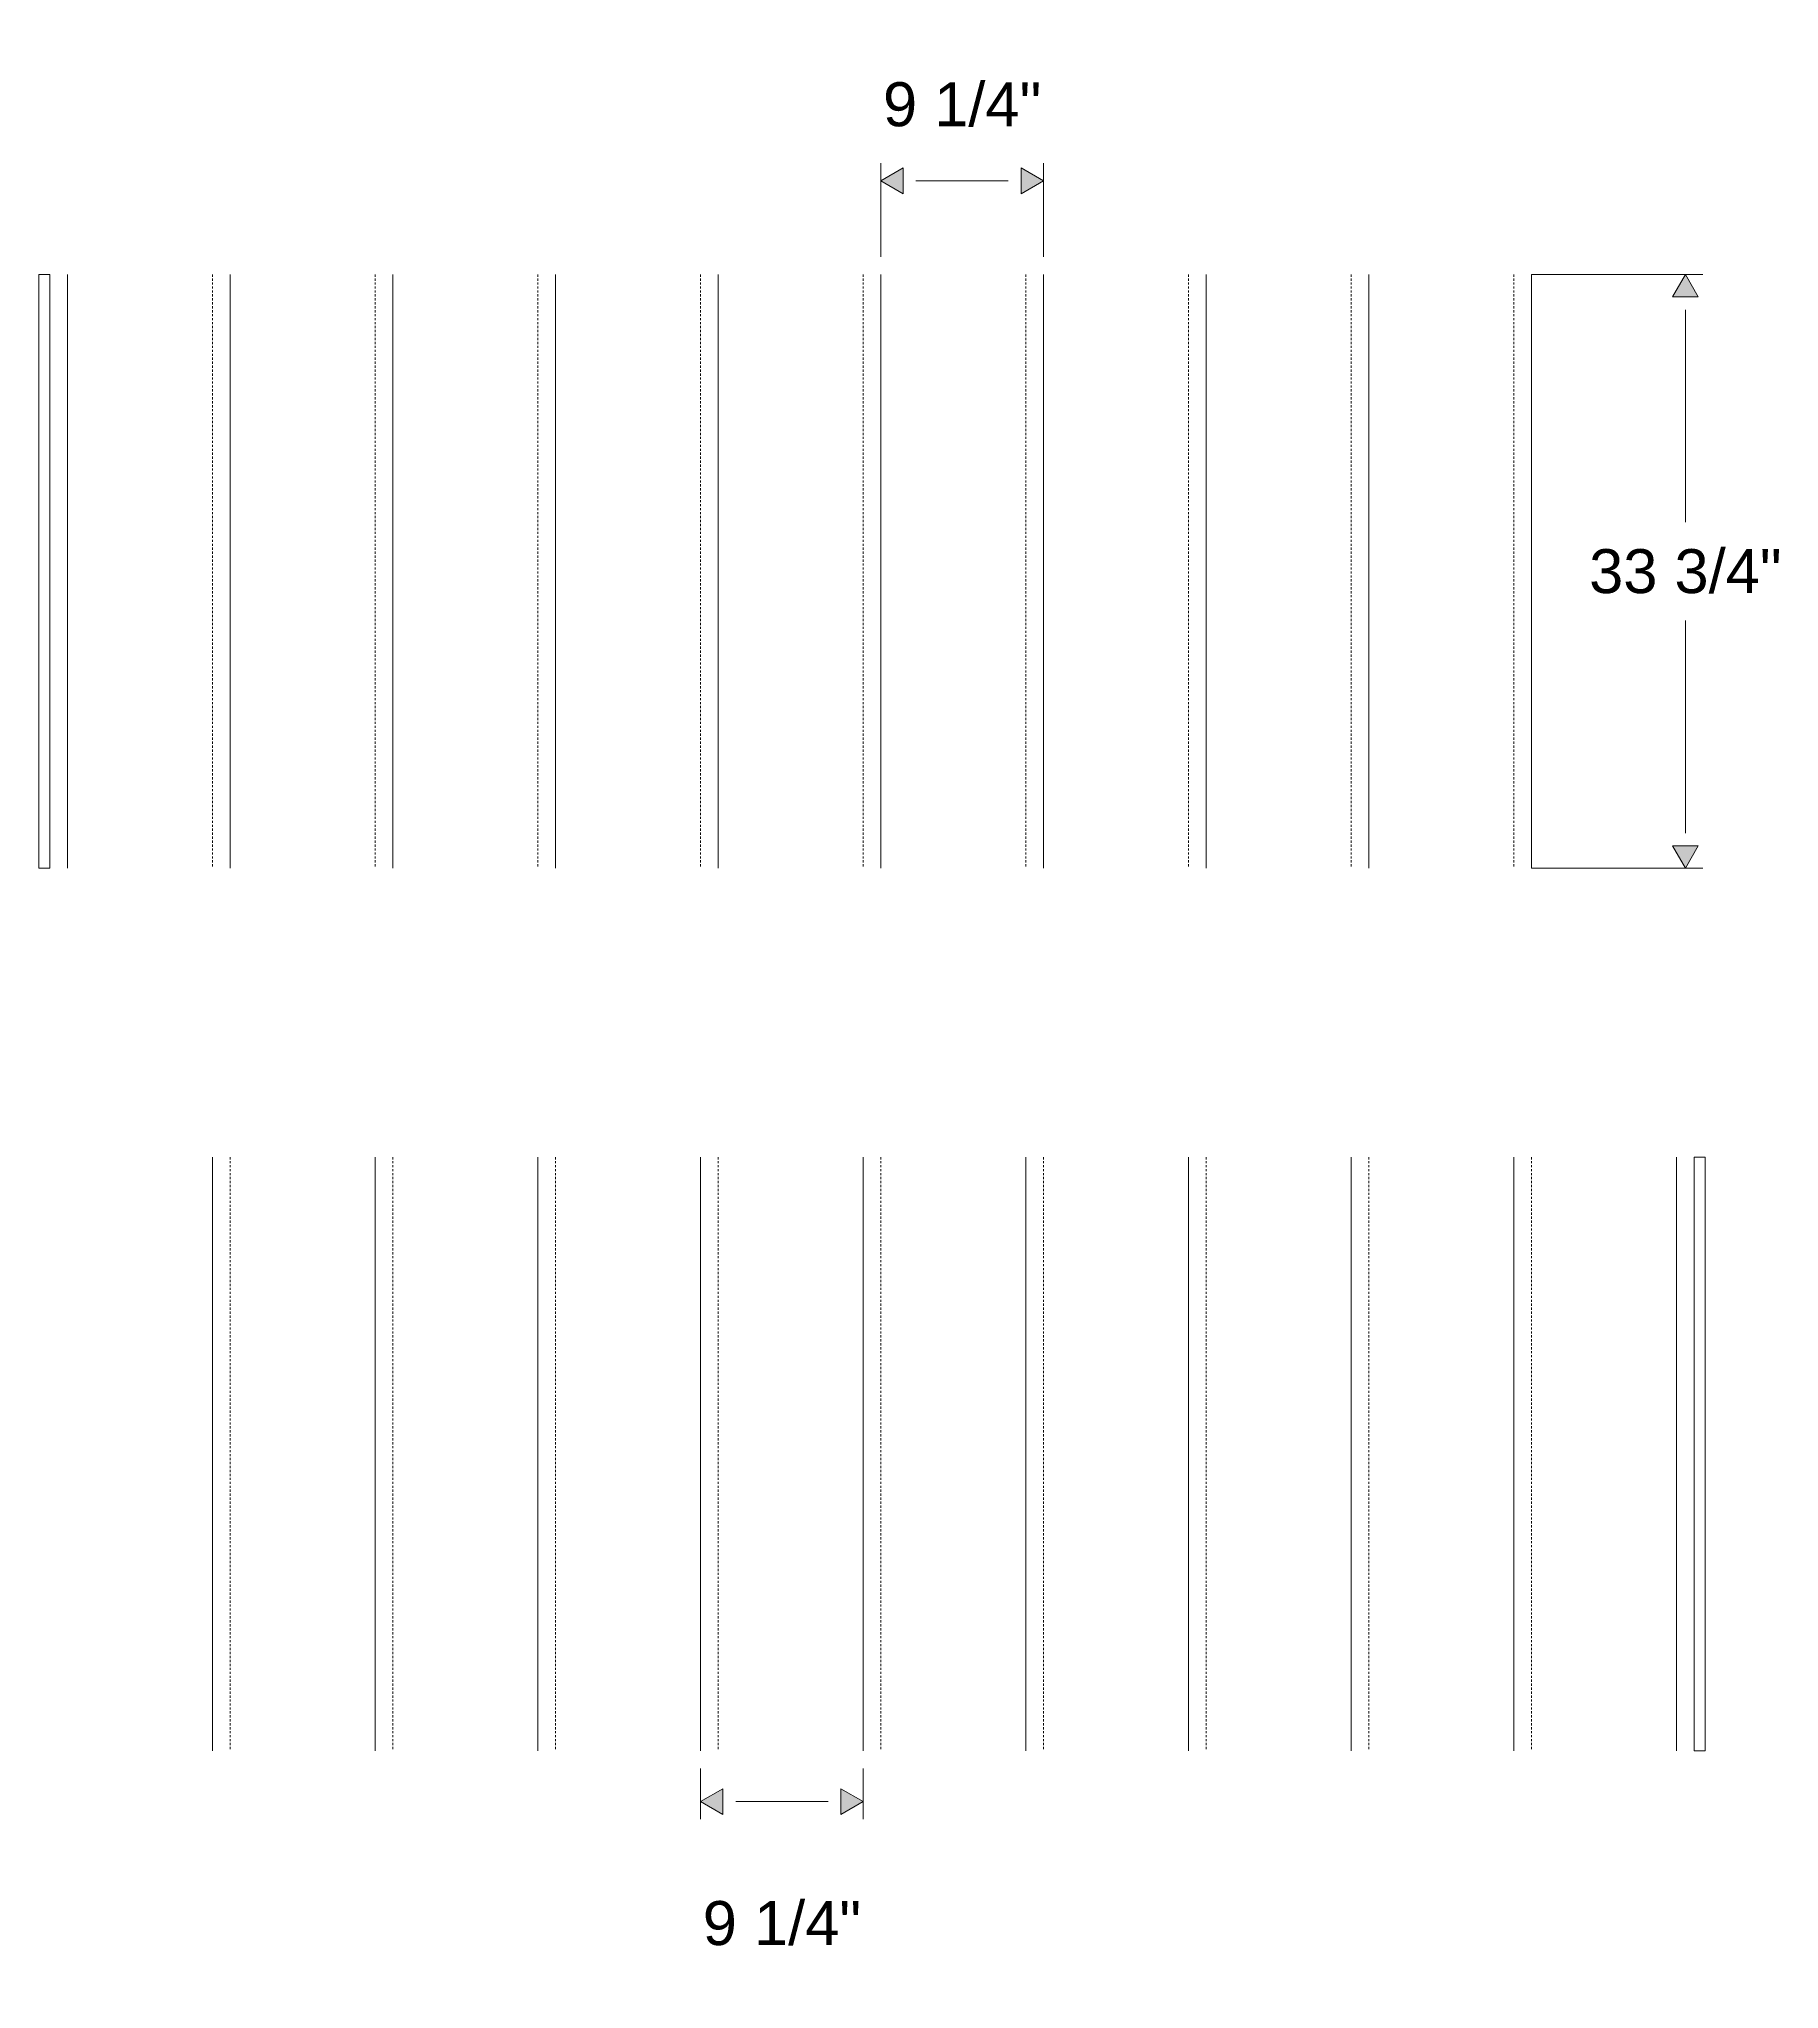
# Model space of a CAD drawing. Header units: inches. Extents: x -20237 to -17371, y 314 to 2010.
# Drawn here: x -20059.7 to -19960.8, y 1711.9 to 1822.8 of the extents above; entities that cross this region are included whole.
import ezdxf

# ---------------------------------------------------------------- set-up
doc = ezdxf.new("R2010")
doc.units = ezdxf.units.IN
doc.header["$MEASUREMENT"] = 0
doc.header["$PDMODE"] = 35
doc.linetypes.add('HIDDEN2', pattern=[0.1875, 0.125, -0.0625])
for name, color, linetype, lineweight in [('Dimension', 3, 'Continuous', 9), ('Kick', 4, 'Continuous', 9), ('Kick-Hidden', 4, 'HIDDEN2', 9), ('Treads', 1, 'Continuous', 15)]:
    doc.layers.add(name, color=color, linetype=linetype, lineweight=lineweight)
doc.styles.add('Dimension and Text', font='arial.ttf', dxfattribs={"height": 0.078125})
doc.dimstyles.new('Jerrod Dimension', dxfattribs={"dimscale": 0, "dimtxt": 0.078125, "dimasz": 0.0625, "dimexe": 0.03125, "dimexo": 0.03125, "dimgap": 0.046875, "dimtad": 1, "dimtih": 1, "dimtoh": 1, "dimdec": 4, "dimzin": 1, "dimdsep": 46, "dimlunit": 5, "dimtxsty": 'Dimension and Text', "dimblk": 'arrow', "dimcen": 2.421875, "dimclrd": 3, "dimclre": 3, "dimclrt": 3, "dimadec": 1, "dimazin": 0, "dimtfac": 1, "dimtdec": 4, "dimtmove": 2, "dimatfit": 3, "dimldrblk": 'arrow', "dimfxl": 1, "dimtfillclr": 256, "dimfrac": 2, "dimlwd": -1, "dimlwe": -1, "dimarcsym": 2})

# ---------------------------------------------------------------- blocks, each defined once
blk = doc.blocks.new('arrow')
at = {"layer": 'Dimension'}
blk.add_hatch(color=0, dxfattribs=at).paths.add_polyline_path([(0, 0), (-0.637, 0.368), (-0.637, -0.368)])
at = {"layer": 'Dimension', "color": 0}
for p, q in [((-0.637, -0.368), (-0.637, 0.368)), ((0, 0), (-0.637, 0.368)), ((-0.637, -0.368), (0, 0))]:
    blk.add_line(p, q, dxfattribs=at)
blk = doc.blocks.new('*D351')
at = {"layer": 'Defpoints', "color": 0}
for p in [(-20011.85, 1814.7), (-20011.85, 1809.38), (-20002.6, 1809.38)]:
    blk.add_point(p, dxfattribs=at)
at = {"layer": 'Dimension', "color": 3}
for p, q in [((-20011.85, 1810.38), (-20011.85, 1815.7)), ((-20002.6, 1810.38), (-20002.6, 1815.7)), ((-20004.6, 1814.7), (-20009.85, 1814.7))]:
    blk.add_line(p, q, dxfattribs=at)
at = {"layer": 'Dimension', "color": 3, "xscale": 2, "yscale": 2, "zscale": 2, "rotation": 180}
blk.add_blockref('arrow', (-20011.85, 1814.7), dxfattribs=at)
at = {"layer": 'Dimension', "color": 3, "xscale": 2, "yscale": 2, "zscale": 2}
blk.add_blockref('arrow', (-20002.6, 1814.7), dxfattribs=at)
at = {"layer": 'Dimension', "color": 3, "insert": (-20007.22, 1819.04), "char_height": 2.5, "attachment_point": 5, "style": 'Dimension and Text'}
blk.add_mtext('9 1/4"', dxfattribs=at)
blk = doc.blocks.new('*D353')
at = {"layer": 'Defpoints', "color": 0}
for p in [(-20022.1, 1725.45), (-20012.85, 1725.45), (-20012.85, 1722.57)]:
    blk.add_point(p, dxfattribs=at)
at = {"layer": 'Dimension', "color": 3}
for p, q in [((-20022.1, 1724.45), (-20022.1, 1721.57)), ((-20012.85, 1724.45), (-20012.85, 1721.57)), ((-20020.1, 1722.57), (-20014.85, 1722.57))]:
    blk.add_line(p, q, dxfattribs=at)
at = {"layer": 'Dimension', "color": 3, "xscale": 2, "yscale": 2, "zscale": 2, "rotation": 180}
blk.add_blockref('arrow', (-20022.1, 1722.57), dxfattribs=at)
at = {"layer": 'Dimension', "color": 3, "xscale": 2, "yscale": 2, "zscale": 2}
blk.add_blockref('arrow', (-20012.85, 1722.57), dxfattribs=at)
at = {"layer": 'Dimension', "color": 3, "insert": (-20017.47, 1715.65), "char_height": 2.5, "attachment_point": 5, "style": 'Dimension and Text'}
blk.add_mtext('9 1/4"', dxfattribs=at)
blk = doc.blocks.new('*D314')
at = {"layer": 'Defpoints', "color": 0}
for p in [(-19975.85, 1809.38), (-19975.85, 1775.63), (-19966.09, 1775.63)]:
    blk.add_point(p, dxfattribs=at)
at = {"layer": 'Treads', "color": 3}
for p, q in [((-19974.85, 1809.38), (-19965.09, 1809.38)), ((-19966.09, 1807.38), (-19966.09, 1795.3)), ((-19966.09, 1777.63), (-19966.09, 1789.71)), ((-19974.85, 1775.63), (-19965.09, 1775.63))]:
    blk.add_line(p, q, dxfattribs=at)
at = {"layer": 'Treads', "color": 3, "xscale": 2, "yscale": 2, "zscale": 2}
for p, rotation in [((-19966.09, 1809.38), 90), ((-19966.09, 1775.63), 270)]:
    blk.add_blockref('arrow', p, dxfattribs=dict(at, rotation=rotation))
at = {"layer": 'Treads', "color": 3, "insert": (-19966.09, 1792.5), "char_height": 2.5, "attachment_point": 5, "style": 'Dimension and Text'}
blk.add_mtext('33 3/4"', dxfattribs=at)

msp = doc.modelspace()

# ---------------------------------------------------------------- linework, layer by layer
at = {"layer": 'Kick'}
for points in [[(-20059.72306, 1809.37824), (-20059.72306, 1775.62824), (-20059.09806, 1775.62824), (-20059.09806, 1809.37824)], [(-19964.97306, 1759.20424), (-19964.97306, 1725.45424), (-19965.59806, 1725.45424), (-19965.59806, 1759.20424)]]:
    msp.add_lwpolyline(points, close=True, dxfattribs=at)
at = {"layer": 'Kick-Hidden'}
for p, q in [((-20049.84806, 1809.37824), (-20049.84806, 1775.62824)), ((-20040.59806, 1809.37824), (-20040.59806, 1775.62824)), ((-20031.34806, 1809.37824), (-20031.34806, 1775.62824)), ((-20022.09806, 1809.37824), (-20022.09806, 1775.62824)), ((-20012.84806, 1809.37824), (-20012.84806, 1775.62824)), ((-20003.59806, 1809.37824), (-20003.59806, 1775.62824)), ((-19994.34806, 1809.37824), (-19994.34806, 1775.62824)), ((-19985.09806, 1809.37824), (-19985.09806, 1775.62824)), ((-19975.84806, 1809.37824), (-19975.84806, 1775.62824)), ((-20048.84806, 1759.20424), (-20048.84806, 1725.45424)), ((-20039.59806, 1759.20424), (-20039.59806, 1725.45424)), ((-20030.34806, 1759.20424), (-20030.34806, 1725.45424)), ((-20021.09806, 1759.20424), (-20021.09806, 1725.45424)), ((-20011.84806, 1759.20424), (-20011.84806, 1725.45424)), ((-20002.59806, 1759.20424), (-20002.59806, 1725.45424)), ((-19993.34806, 1759.20424), (-19993.34806, 1725.45424)), ((-19984.09806, 1759.20424), (-19984.09806, 1725.45424)), ((-19974.84806, 1759.20424), (-19974.84806, 1725.45424))]:
    msp.add_line(p, q, dxfattribs=at)
at = {"layer": 'Treads'}
for p, q in [((-20058.09806, 1809.37824), (-20058.09806, 1775.62824)), ((-20048.84806, 1809.37824), (-20048.84806, 1775.62824)), ((-20039.59806, 1809.37824), (-20039.59806, 1775.62824)), ((-20030.34806, 1809.37824), (-20030.34806, 1775.62824)), ((-20021.09806, 1809.37824), (-20021.09806, 1775.62824)), ((-20011.84806, 1809.37824), (-20011.84806, 1775.62824)), ((-20002.59806, 1809.37824), (-20002.59806, 1775.62824)), ((-19993.34806, 1809.37824), (-19993.34806, 1775.62824)), ((-19984.09806, 1809.37824), (-19984.09806, 1775.62824)), ((-19974.84806, 1809.37824), (-19974.84806, 1775.62824)), ((-20049.84806, 1759.20424), (-20049.84806, 1725.45424)), ((-20040.59806, 1759.20424), (-20040.59806, 1725.45424)), ((-20031.34806, 1759.20424), (-20031.34806, 1725.45424)), ((-20022.09806, 1759.20424), (-20022.09806, 1725.45424)), ((-20012.84806, 1759.20424), (-20012.84806, 1725.45424)), ((-20003.59806, 1759.20424), (-20003.59806, 1725.45424)), ((-19994.34806, 1759.20424), (-19994.34806, 1725.45424)), ((-19985.09806, 1759.20424), (-19985.09806, 1725.45424)), ((-19975.84806, 1759.20424), (-19975.84806, 1725.45424)), ((-19966.59806, 1759.20424), (-19966.59806, 1725.45424))]:
    msp.add_line(p, q, dxfattribs=at)

# ---------------------------------------------------------------- dimensions: what is measured, and where the dimension line sits
at = {"layer": 'Dimension'}
for base, p1, p2, picture, middle in [((-20011.84806, 1814.70258), (-20002.59806, 1809.37824), (-20011.84806, 1809.37824), '*D351', (-20007.22306, 1819.03784)), ((-20012.84806, 1722.56847), (-20022.09806, 1725.45424), (-20012.84806, 1725.45424), '*D353', (-20017.47306, 1715.64794))]:
    dim = msp.add_linear_dim(base=base, p1=p1, p2=p2, dimstyle='Jerrod Dimension', override={"dimpost": '"'}, dxfattribs=at)
    dim.commit()
    dim.dimension.update_dxf_attribs({"geometry": picture, "text_midpoint": middle})
at = {"layer": 'Treads'}
dim = msp.add_linear_dim(base=(-19966.09111, 1775.62824), p1=(-19975.84806, 1809.37824), p2=(-19975.84806, 1775.62824), angle=270, dimstyle='Jerrod Dimension', override={"dimpost": '"'}, dxfattribs=at)
dim.commit()
dim.dimension.update_dxf_attribs({"geometry": '*D314', "text_midpoint": (-19966.09111, 1792.50324)})

doc.saveas('drawing.dxf')
